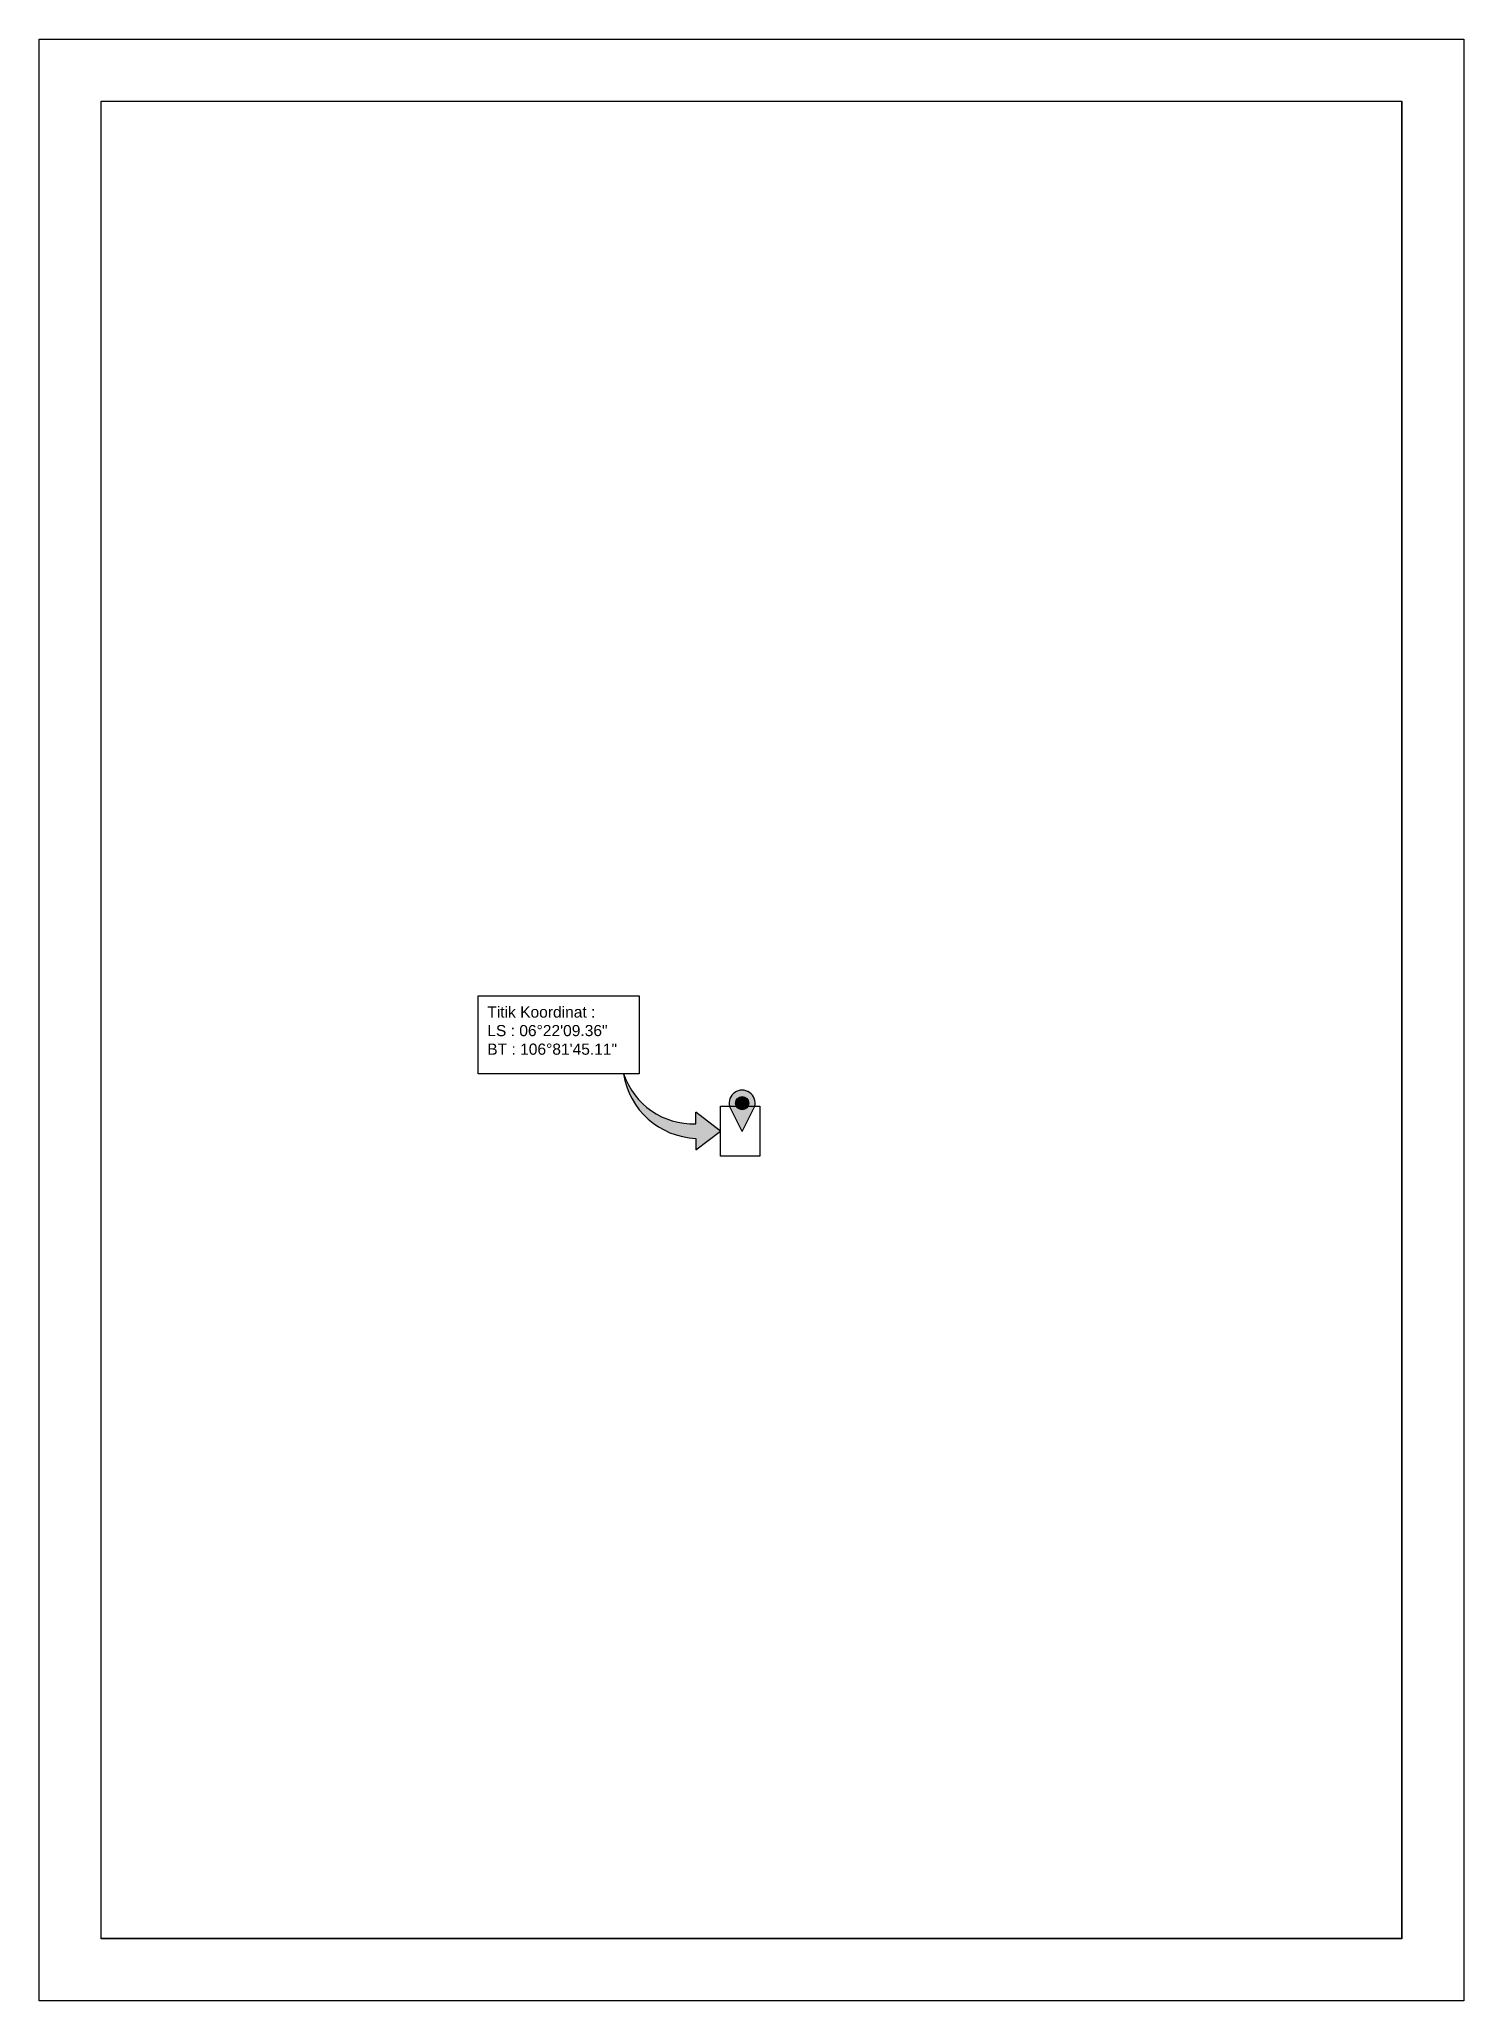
# Model space of a CAD drawing. Header units: millimetres. Extents: x 732789 to 734597, y 13616 to 14017.
# Drawn here: x 733906.8 to 734137, y 13700.3 to 14017.3 of the extents above; entities that cross this region are included whole.
import ezdxf

# ---------------------------------------------------------------- set-up
doc = ezdxf.new("R2010")
doc.units = ezdxf.units.MM
doc.styles.get("Standard").update_dxf_attribs({"font": 'arial.ttf'})
picture_1 = doc.add_image_def('image1.png', size_in_pixel=(591, 835))

msp = doc.modelspace()

# ---------------------------------------------------------------- texts
at = {"color": 5, "insert": (733979.2, 13861.02), "char_height": 1.8, "attachment_point": 1}
msp.add_mtext_dynamic_manual_height_columns('Titik Koordinat : \\PLS : 06°22\'09.36"\\PBT : 106°81\'45.11"', width=62.0817, gutter_width=9.7, heights=[0], dxfattribs=at)

# ---------------------------------------------------------------- hatches: boundary and pattern name
at = {"true_color": 0x939598, "transparency": 33554643}
h = msp.add_hatch(color=252, dxfattribs=at)
h.dxf.hatch_style = 1
h.set_gradient(color1=(147, 149, 152), color2=(0, 0, 255), rotation=236)
h.paths.add_polyline_path([(734012.88, 13843.91), (734012.88, 13842.05, -0.332335), (734001.23, 13850.12, 0.357219), (734012.88, 13839.7), (734012.88, 13837.83), (734016.9, 13840.87)])
h = msp.add_hatch(color=1)
h.dxf.hatch_style = 1
h.paths.add_polyline_path([(734022.42, 13844.88, 1.282095), (734018.34, 13844.88), (734020.38, 13840.79)])
h.paths.add_polyline_path([(734019.32, 13845.39, -1), (734021.43, 13845.39, -1)], flags=16)
at = {"true_color": 0xffffff}
h = msp.add_hatch(color=7, dxfattribs=at)
h.dxf.hatch_style = 1
h.paths.add_polyline_path([(734019.32, 13845.39, 1), (734021.43, 13845.39, 1)])

# ---------------------------------------------------------------- linework, layer by layer
msp.add_lwpolyline([(733906.79, 14017.33), (734137, 14017.33), (734137, 13700.33), (733906.79, 13700.33)], close=True)
for points in [[(733916.79, 14007.33), (734127, 14007.33), (734127, 13710.33), (733916.79, 13710.33), (733916.79, 14007.33)], [(734012.88, 13842.04), (734012.88, 13843.91)], [(734012.88, 13842.04), (734012.88, 13843.91)], [(734012.88, 13837.84), (734016.89, 13840.87), (734012.88, 13843.91)], [(734020.38, 13840.79), (734018.34, 13844.88)], [(734020.38, 13840.79), (734022.42, 13844.88)], [(734012.88, 13839.7), (734012.88, 13837.84)], [(734012.88, 13839.7), (734012.88, 13837.84)]]:
    msp.add_lwpolyline(points)
at = {"color": 5}
msp.add_lwpolyline([(733977.71, 13862.73), (734003.72, 13862.73), (734003.72, 13850.12), (733977.71, 13850.12)], close=True, dxfattribs=at)
at = {"color": 1}
msp.add_lwpolyline([(734016.89, 13844.93), (734023.24, 13844.93), (734023.24, 13836.81), (734016.89, 13836.81)], close=True, dxfattribs=at)
msp.add_circle((734020.38, 13845.39), 1.06)
for centre, radius, start, end in [((734013.42, 13852.03), 12.34, 188.903, 267.5338), ((734012.46, 13853.88), 11.84, 198.5445, 272.0783), ((734020.38, 13845.39), 2.1, 345.9066, 194.0934)]:
    msp.add_arc(centre, radius, start, end)

msp.set_redraw_order([(e.dxf.handle, doc.entitydb.next_handle()) for e in msp.query("TEXT MTEXT ATTDEF DIMENSION ARC_DIMENSION")])  # texts and dimensions are drawn at this point

# ---------------------------------------------------------------- pictures from other files: only their frames are drawn
image = msp.add_image(picture_1, insert=(733916.79, 13710.4), size_in_units=(210.16, 296.93))
image.dxf.flags = 7

doc.saveas('drawing.dxf')
